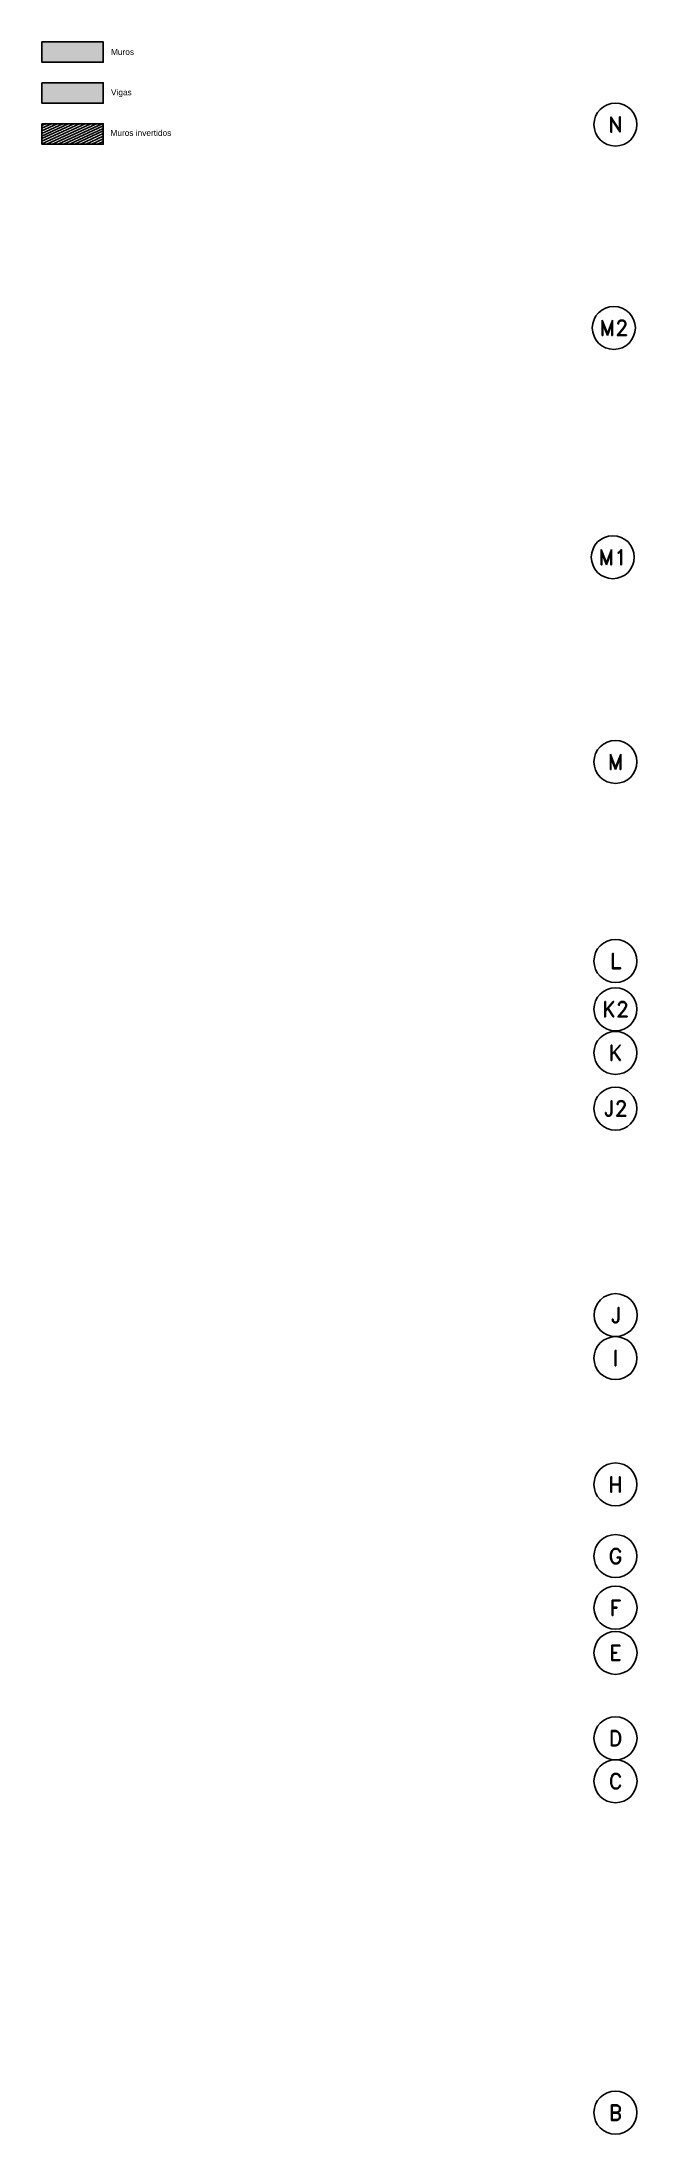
# Model space of a CAD drawing. Header units: millimetres. Extents: x -13 to 194, y -13 to 66.
# Drawn here: x -13.4 to 1.1, y 9.3 to 60.4 of the extents above; entities that cross this region are included whole.
import ezdxf
from ezdxf.enums import TextEntityAlignment as Align

# ---------------------------------------------------------------- set-up
doc = ezdxf.new("R2010")
doc.units = ezdxf.units.MM
doc.layers.add('MUROS_EST', color=5, linetype='Continuous')
doc.layers.add('VIGAS_1', color=2, linetype='Continuous')
doc.styles.add('ROMAND', font='romand', dxfattribs={"height": 31.5})
doc.styles.get("Standard").update_dxf_attribs({"font": 'arial.ttf'})
pattern_1 = [(0, (0, 0), (0, 6.985), [5.08, -1.905]), (90, (0, 0), (-6.985, 4e-16), [5.08, -1.905])]

msp = doc.modelspace()

# ---------------------------------------------------------------- texts
at = {"attachment_point": 1}
for s, insert, char_height in [('Muros', (-11.7241, 60.19), 0.14497), ('Vigas', (-11.7241, 59.2024), 0.14497), ('Muros invertidos', (-11.7374, 58.2106), 0.144975)]:
    msp.add_mtext(s, dxfattribs=dict(at, insert=insert, char_height=char_height))

# ---------------------------------------------------------------- blocks, each defined once
blk = doc.blocks.new('EJE-1')
at = {"color": 3, "linetype": 'Continuous'}
blk.add_circle((0, 0), 35, dxfattribs=at)
at = {"color": 5, "linetype": 'Continuous', "style": 'ROMAND'}
blk.add_attdef('0', text='', height=25, dxfattribs=at).set_placement((0.2, 0), align=Align.MIDDLE)

# ---------------------------------------------------------------- hatches: boundary and pattern name
at = {"transparency": 33554687}
h = msp.add_hatch(dxfattribs=at)
h.set_pattern_fill('ANGLE', color=5)
h.set_pattern_definition(pattern_1)
h.paths.add_polyline_path([(-11.9109, 60.3631), (-13.4109, 60.3631), (-13.4109, 59.8631), (-11.9109, 59.8631)])
h = msp.add_hatch(dxfattribs=at)
h.set_pattern_fill('ANGLE', color=2)
h.set_pattern_definition(pattern_1)
h.paths.add_polyline_path([(-11.9109, 59.3631), (-13.4109, 59.3631), (-13.4109, 58.8631), (-11.9109, 58.8631)])
at = {"layer": 'MUROS_EST', "transparency": 33554687}
h = msp.add_hatch(color=256, dxfattribs=at)
h.dxf.hatch_style = 1
h.paths.add_polyline_path([(-11.9109, 60.3631), (-13.4109, 60.3631), (-13.4109, 59.8631), (-11.9109, 59.8631)])
h = msp.add_hatch(dxfattribs=at)
h.set_pattern_fill('_USER', color=5, scale=0.058, angle=25, pattern_type=0)
h.set_pattern_definition([(25, (0, 0), (-0.02451186, 0.05256585), [])])
h.paths.add_polyline_path([(-11.9109, 58.3631), (-13.4109, 58.3631), (-13.4109, 57.8631), (-11.9109, 57.8631)])
at = {"layer": 'VIGAS_1', "transparency": 33554687}
h = msp.add_hatch(color=2, dxfattribs=at)
h.dxf.hatch_style = 1
h.paths.add_polyline_path([(-11.9109, 59.3631), (-13.4109, 59.3631), (-13.4109, 58.8631), (-11.9109, 58.8631)])

# ---------------------------------------------------------------- linework, layer by layer
for points in [[(-13.4109, 60.3631), (-11.9109, 60.3631), (-11.9109, 59.8631), (-13.4109, 59.8631)], [(-13.4109, 59.3631), (-11.9109, 59.3631), (-11.9109, 58.8631), (-13.4109, 58.8631)], [(-13.4109, 58.3631), (-11.9109, 58.3631), (-11.9109, 57.8631), (-13.4109, 57.8631)]]:
    msp.add_lwpolyline(points, close=True)

# ---------------------------------------------------------------- block references
at = {"xscale": 0.0150000000003274, "yscale": 0.0150000000003274, "zscale": 0.0150000000003274}
for p, values in [((0.5899, 58.3427), {'0': 'N'}), ((0.5495, 53.3757), {'0': 'M2'}), ((0.525, 47.7757), {'0': 'M1'}), ((0.5899, 42.7757), {'0': 'M'}), ((0.5899, 37.9122), {'0': 'L'}), ((0.5899, 36.7327), {'0': 'K2'}), ((0.5899, 35.6673), {'0': 'K'}), ((0.5885, 34.3071), {'0': 'J2'}), ((0.5932, 29.2623), {'0': 'J'}), ((0.5899, 28.2123), {'0': 'I'}), ((0.5899, 25.1273), {'0': 'H'}), ((0.5899, 23.3773), {'0': 'G'}), ((0.5903, 22.1173), {'0': 'F'}), ((0.5903, 21.0141), {'0': 'E'}), ((0.5903, 18.9273), {'0': 'D'}), ((0.5903, 17.8773), {'0': 'C'}), ((0.5899, 9.783), {'0': 'B'})]:
    msp.add_blockref('EJE-1', p, dxfattribs=at).add_auto_attribs(values)

msp.set_redraw_order([(e.dxf.handle, doc.entitydb.next_handle()) for e in msp.query("TEXT MTEXT ATTDEF DIMENSION ARC_DIMENSION")])  # texts and dimensions are drawn at this point

doc.saveas('drawing.dxf')
